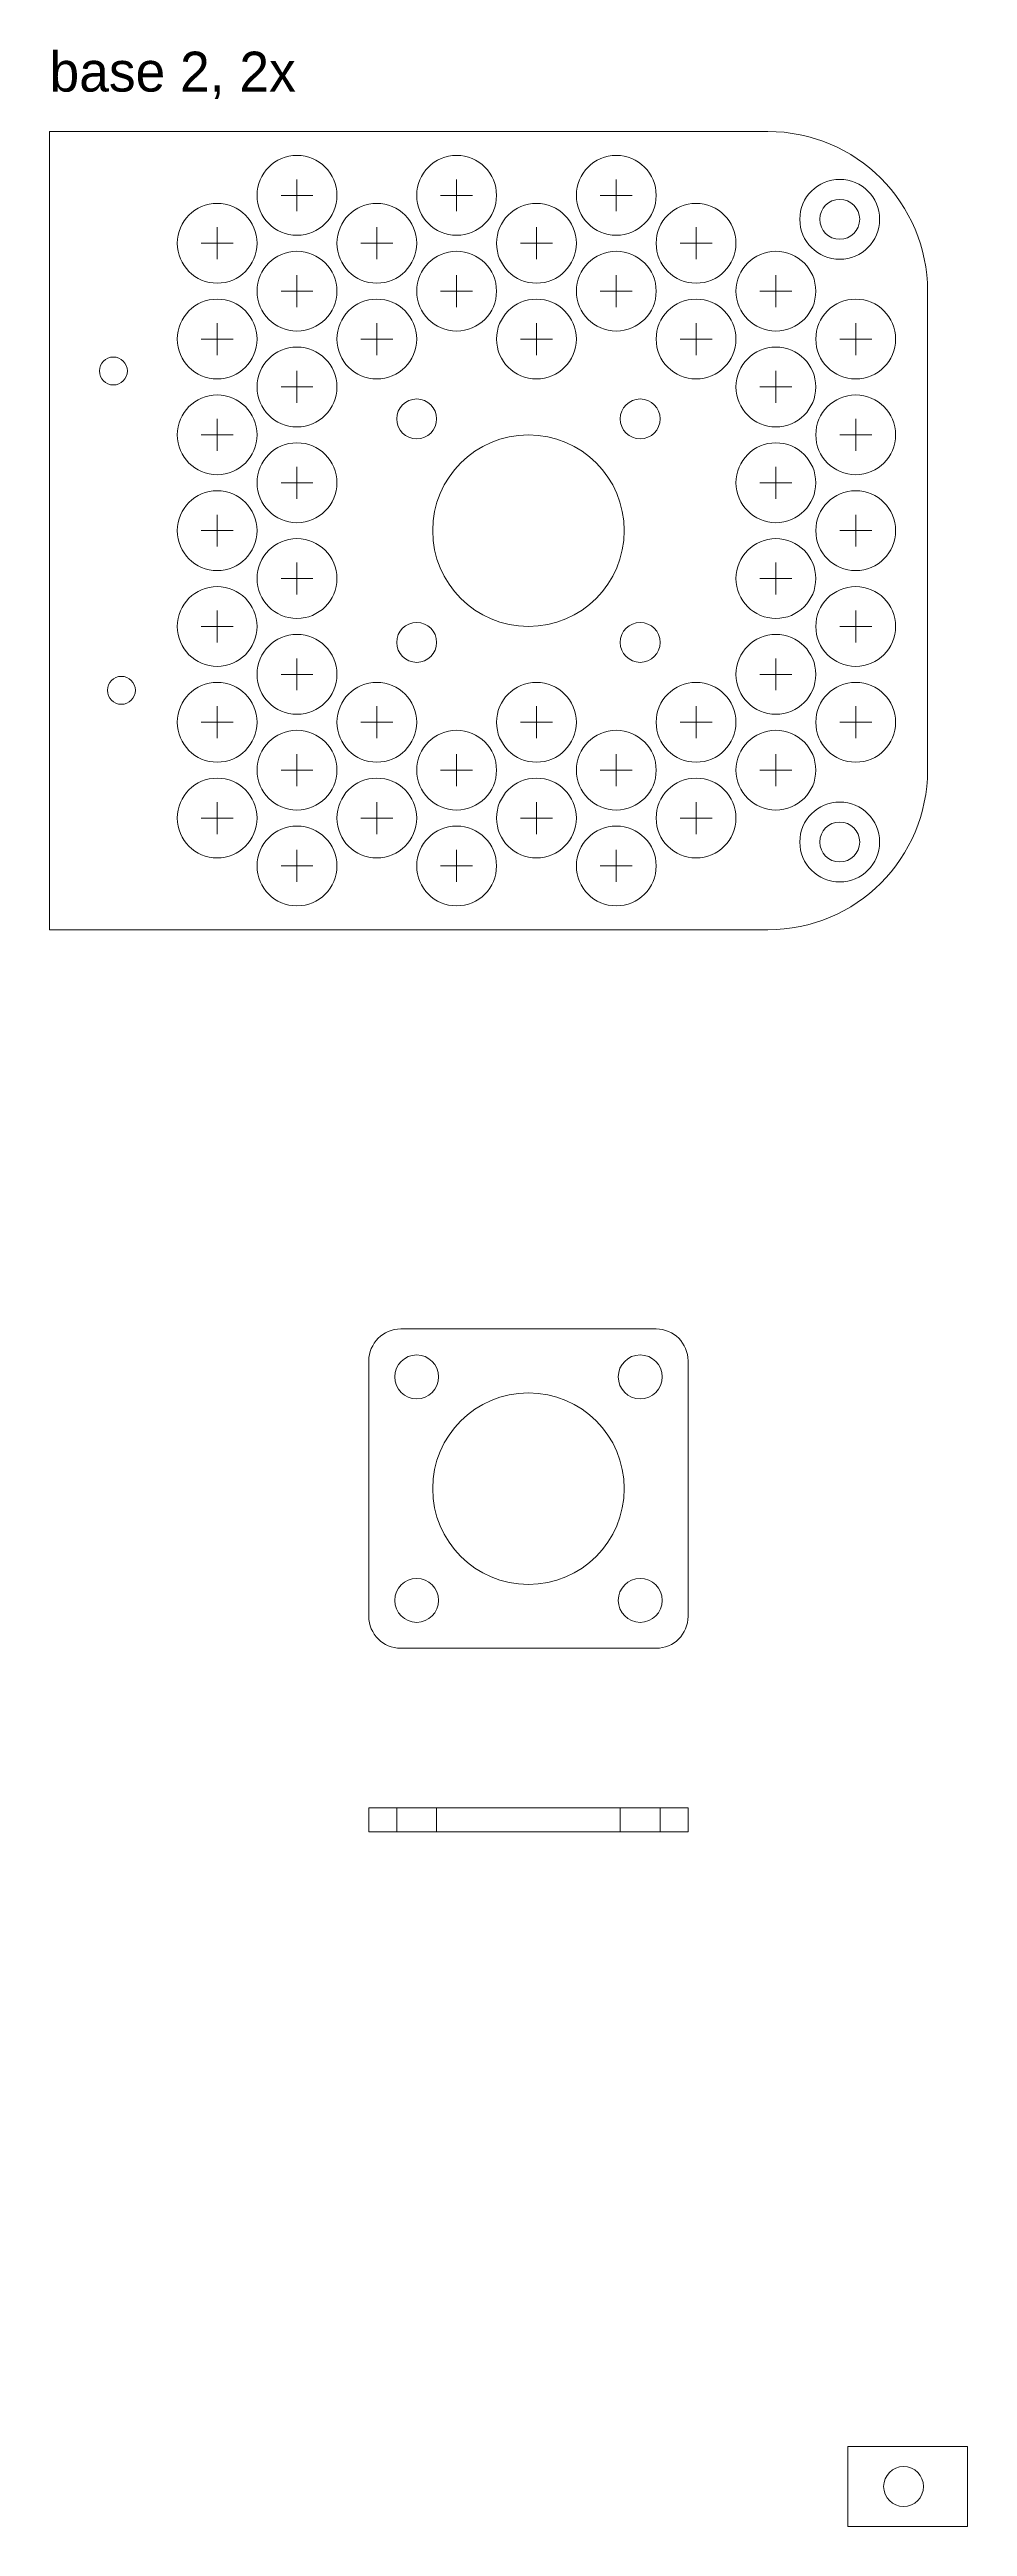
# Model space of a CAD drawing. Header units: millimetres. Extents: x -930 to 1800, y -2430 to 1500.
# Drawn here: x 800 to 915, y -2400 to -2089.7 of the extents above; entities that cross this region are included whole.
import ezdxf

# ---------------------------------------------------------------- set-up
doc = ezdxf.new("R2010")
doc.units = ezdxf.units.MM
for name, color, linetype, lineweight, true_color in [('dimension', 136, 'Continuous', 0, 0x008080), ('help', 6, 'Continuous', 0, 0xff00ff), ('housing', 3, 'Continuous', 0, 0x00ff00)]:
    doc.layers.add(name, color=color, linetype=linetype, lineweight=lineweight, true_color=true_color)
doc.styles.add('textstyle16', font='')
doc.styles.get('textstyle16').set_extended_font_data('American Typewriter')

msp = doc.modelspace()

# ---------------------------------------------------------------- texts
at = {"layer": 'dimension', "insert": (800, -2090), "char_height": 1, "attachment_point": 1, "style": 'textstyle16'}
msp.add_mtext('\\H5;base 2, 2x', dxfattribs=at)

# ---------------------------------------------------------------- linework, layer by layer
at = {"layer": 'help'}
for p, q in [((831, -2106), (831, -2110)), ((851, -2106), (851, -2110)), ((871, -2106), (871, -2110)), ((829, -2108), (833, -2108)), ((849, -2108), (853, -2108)), ((869, -2108), (873, -2108)), ((821, -2112), (821, -2116)), ((841, -2112), (841, -2116)), ((861, -2112), (861, -2116)), ((881, -2112), (881, -2116)), ((819, -2114), (823, -2114)), ((839, -2114), (843, -2114)), ((859, -2114), (863, -2114)), ((879, -2114), (883, -2114)), ((831, -2118), (831, -2122)), ((851, -2118), (851, -2122)), ((871, -2118), (871, -2122)), ((891, -2118), (891, -2122)), ((829, -2120), (833, -2120)), ((849, -2120), (853, -2120)), ((869, -2120), (873, -2120)), ((889, -2120), (893, -2120)), ((821, -2124), (821, -2128)), ((841, -2124), (841, -2128)), ((861, -2124), (861, -2128)), ((881, -2124), (881, -2128)), ((901, -2124), (901, -2128)), ((819, -2126), (823, -2126)), ((839, -2126), (843, -2126)), ((859, -2126), (863, -2126)), ((879, -2126), (883, -2126)), ((899, -2126), (903, -2126)), ((831, -2130), (831, -2134)), ((891, -2130), (891, -2134)), ((829, -2132), (833, -2132)), ((889, -2132), (893, -2132)), ((821, -2136), (821, -2140)), ((901, -2136), (901, -2140)), ((819, -2138), (823, -2138)), ((899, -2138), (903, -2138)), ((831, -2142), (831, -2146)), ((891, -2142), (891, -2146)), ((829, -2144), (833, -2144)), ((889, -2144), (893, -2144)), ((819, -2150), (823, -2150)), ((821, -2148), (821, -2152)), ((899, -2150), (903, -2150)), ((901, -2148), (901, -2152)), ((829, -2156), (833, -2156)), ((831, -2154), (831, -2158)), ((889, -2156), (893, -2156)), ((891, -2154), (891, -2158)), ((819, -2162), (823, -2162)), ((821, -2160), (821, -2164)), ((899, -2162), (903, -2162)), ((901, -2160), (901, -2164)), ((829, -2168), (833, -2168)), ((831, -2166), (831, -2170)), ((889, -2168), (893, -2168)), ((891, -2166), (891, -2170)), ((819, -2174), (823, -2174)), ((821, -2172), (821, -2176)), ((839, -2174), (843, -2174)), ((841, -2172), (841, -2176)), ((859, -2174), (863, -2174)), ((861, -2172), (861, -2176)), ((879, -2174), (883, -2174)), ((881, -2172), (881, -2176)), ((899, -2174), (903, -2174)), ((901, -2172), (901, -2176)), ((831, -2178), (831, -2182)), ((851, -2178), (851, -2182)), ((871, -2178), (871, -2182)), ((891, -2178), (891, -2182)), ((829, -2180), (833, -2180)), ((849, -2180), (853, -2180)), ((869, -2180), (873, -2180)), ((889, -2180), (893, -2180)), ((821, -2184), (821, -2188)), ((841, -2184), (841, -2188)), ((861, -2184), (861, -2188)), ((881, -2184), (881, -2188)), ((819, -2186), (823, -2186)), ((839, -2186), (843, -2186)), ((859, -2186), (863, -2186)), ((879, -2186), (883, -2186)), ((831, -2190), (831, -2194)), ((851, -2190), (851, -2194)), ((871, -2190), (871, -2194)), ((829, -2192), (833, -2192)), ((849, -2192), (853, -2192)), ((869, -2192), (873, -2192)), ((843.5, -2310), (843.5, -2313)), ((848.5, -2310), (848.5, -2313)), ((871.5, -2310), (871.5, -2313)), ((876.5, -2310), (876.5, -2313)), ((915, -2390), (915, -2400))]:
    msp.add_line(p, q, dxfattribs=at)
for centre, radius in [((831, -2108), 5), ((851, -2108), 5), ((871, -2108), 5), ((821, -2114), 5), ((841, -2114), 5), ((861, -2114), 5), ((881, -2114), 5), ((831, -2120), 5), ((851, -2120), 5), ((871, -2120), 5), ((891, -2120), 5), ((821, -2126), 5), ((841, -2126), 5), ((861, -2126), 5), ((881, -2126), 5), ((901, -2126), 5), ((831, -2132), 5), ((891, -2132), 5), ((821, -2138), 5), ((901, -2138), 5), ((831, -2144), 5), ((891, -2144), 5), ((821, -2150), 5), ((901, -2150), 5), ((831, -2156), 5), ((891, -2156), 5), ((821, -2162), 5), ((901, -2162), 5), ((831, -2168), 5), ((891, -2168), 5), ((821, -2174), 5), ((841, -2174), 5), ((861, -2174), 5), ((881, -2174), 5), ((901, -2174), 5), ((831, -2180), 5), ((851, -2180), 5), ((871, -2180), 5), ((891, -2180), 5), ((821, -2186), 5), ((841, -2186), 5), ((861, -2186), 5), ((881, -2186), 5), ((831, -2192), 5), ((851, -2192), 5), ((871, -2192), 5), ((907, -2395), 2.5)]:
    msp.add_circle(centre, radius, dxfattribs=at)
at = {"layer": 'housing'}
for p, q in [((810, -2100), (800, -2100)), ((800, -2100), (800, -2200)), ((810, -2100), (890, -2100)), ((910, -2120), (910, -2180)), ((800, -2200), (810, -2200)), ((810, -2200), (890, -2200)), ((844, -2250), (876, -2250)), ((840, -2286), (840, -2254)), ((880, -2254), (880, -2286)), ((876, -2290), (844, -2290)), ((840, -2310), (840, -2313)), ((880, -2310), (840, -2310)), ((880, -2313), (880, -2310)), ((840, -2313), (880, -2313)), ((900, -2390), (915, -2390)), ((900, -2390), (900, -2400)), ((900, -2400), (915, -2400))]:
    msp.add_line(p, q, dxfattribs=at)
for centre, radius in [((899, -2111), 5), ((899, -2111), 2.5), ((808, -2130), 1.75), ((846, -2136), 2.5), ((874, -2136), 2.5), ((860, -2150), 12), ((846, -2164), 2.5), ((874, -2164), 2.5), ((809, -2170), 1.75), ((899, -2189), 5), ((899, -2189), 2.5), ((846, -2256), 2.75), ((874, -2256), 2.75), ((860, -2270), 12), ((846, -2284), 2.75), ((874, -2284), 2.75)]:
    msp.add_circle(centre, radius, dxfattribs=at)
for centre, radius, start, end in [((890, -2120), 20, 0, 90), ((890, -2180), 20, 270, 0), ((844, -2254), 4, 90, 180), ((876, -2254), 4, 0, 90), ((844, -2286), 4, 180, 270), ((876, -2286), 4, 270, 0)]:
    msp.add_arc(centre, radius, start, end, dxfattribs=at)

msp.set_redraw_order([(e.dxf.handle, doc.entitydb.next_handle()) for e in msp.query("TEXT MTEXT ATTDEF DIMENSION ARC_DIMENSION")])  # texts and dimensions are drawn at this point

doc.saveas('drawing.dxf')
